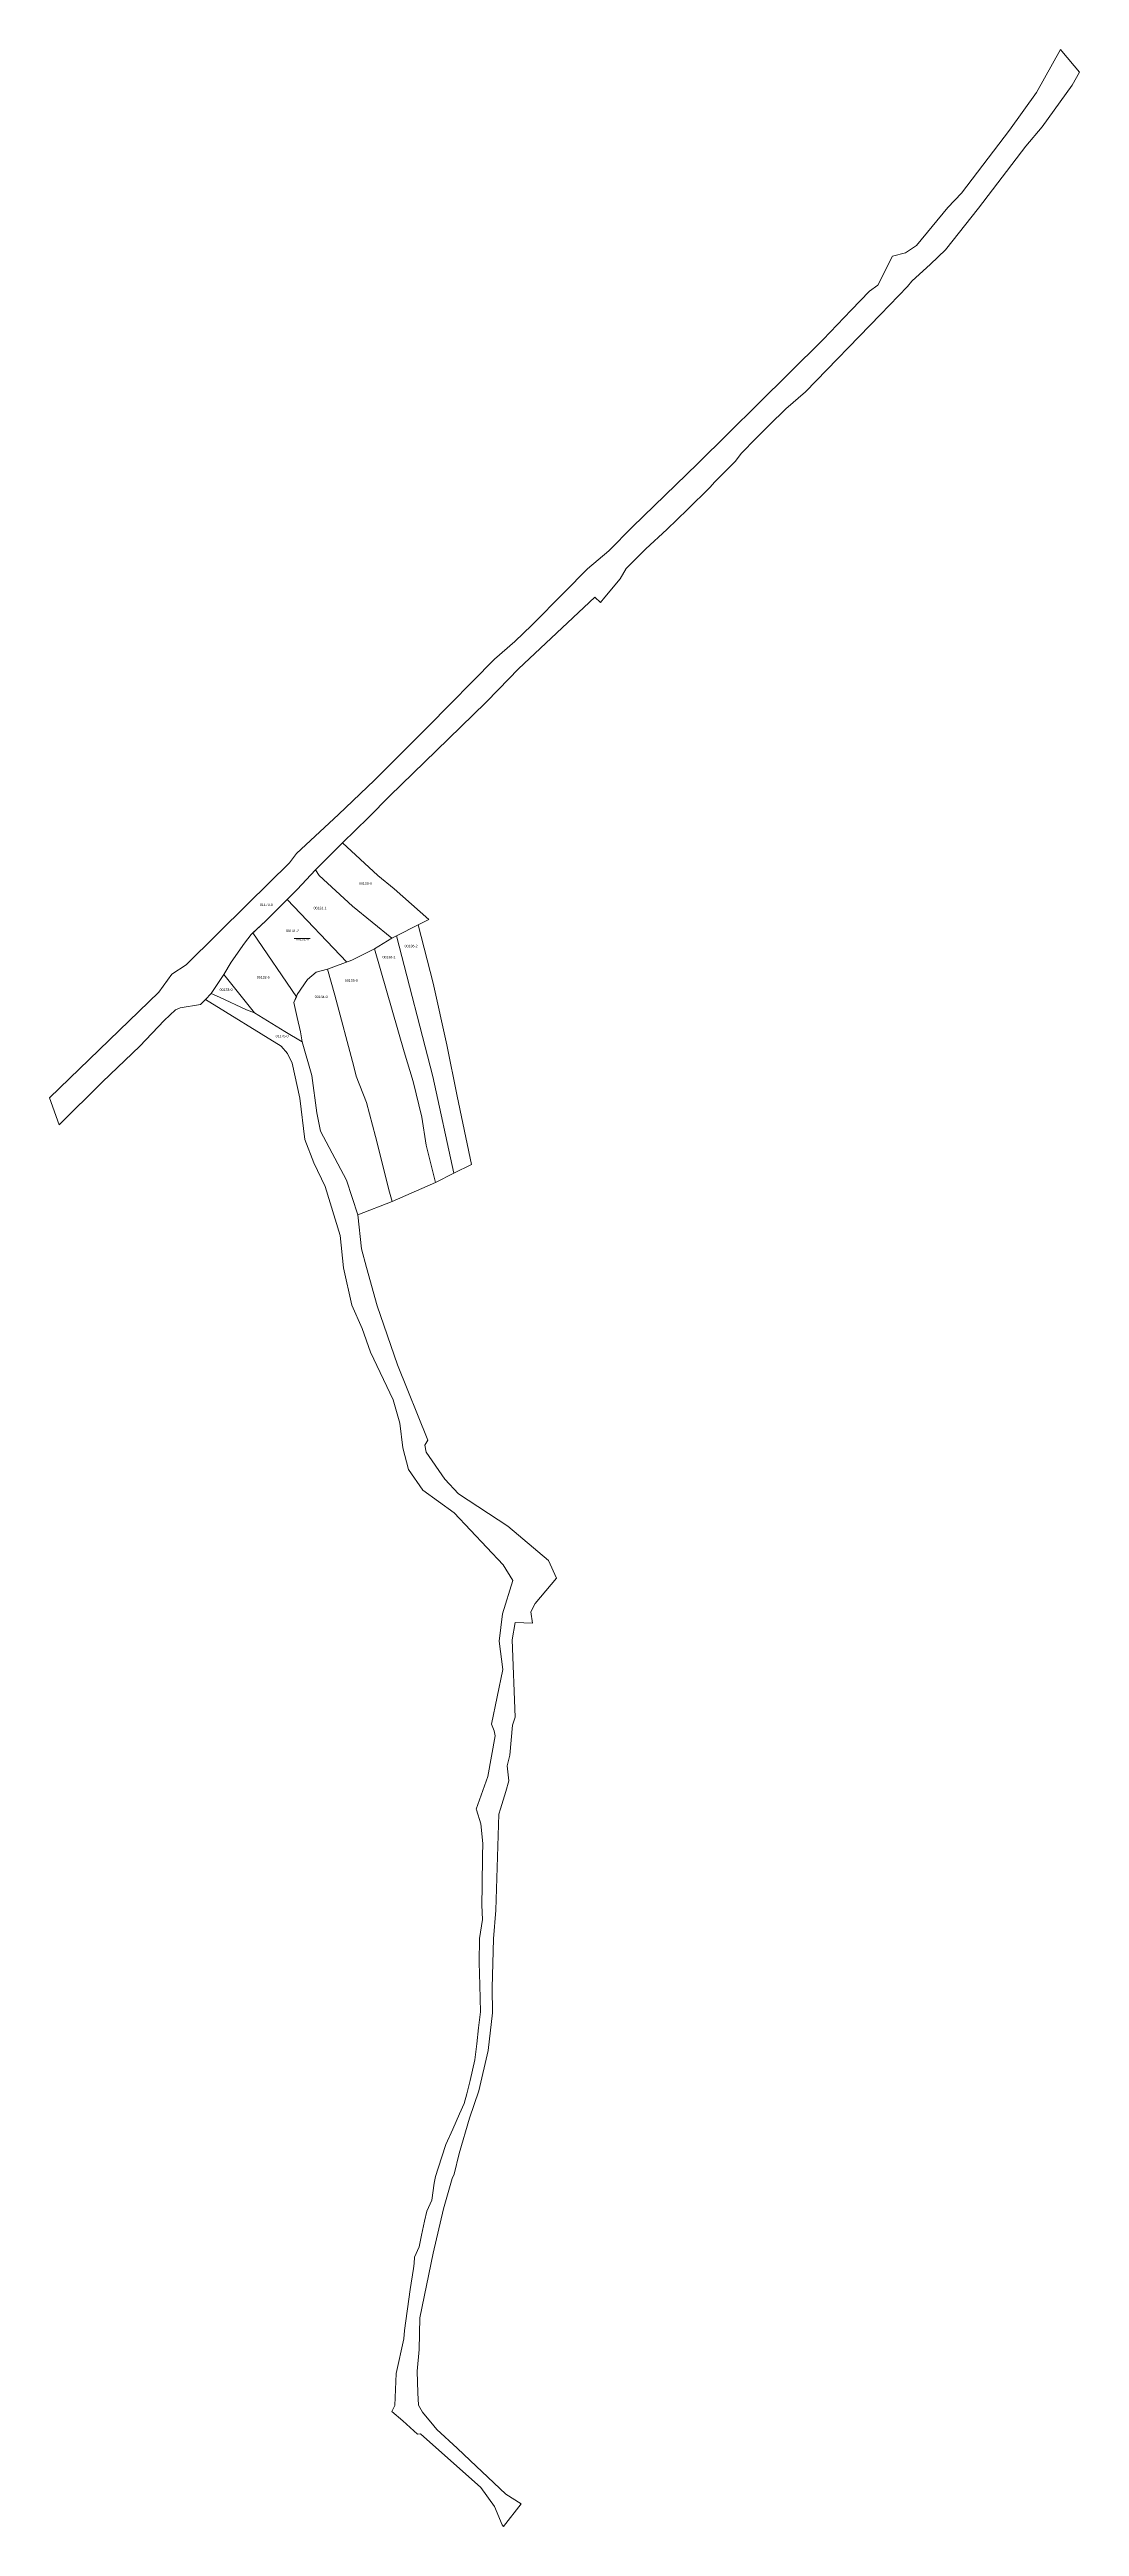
# Model space of a CAD drawing. Header units: metres. Extents: x 7511507 to 7512325, y 4697548 to 4699515.
import ezdxf

# ---------------------------------------------------------------- set-up
doc = ezdxf.new("R2010")
doc.units = ezdxf.units.M
for name, color, linetype, lineweight in [('Ndarjet', 1, 'Continuous', 0), ('Nr Parceles Baze', 7, 'Continuous', 0), ('Nr-Kojshi', 251, 'Continuous', 0), ('Nr-Ri', 1, 'Continuous', 0), ('Parc-Kojshi', 251, 'Continuous', 0), ('parcela e rregulluar', 7, 'Continuous', 0)]:
    doc.layers.add(name, color=color, linetype=linetype, lineweight=lineweight)
doc.styles.get("Standard").update_dxf_attribs({"font": 'arial.ttf'})

msp = doc.modelspace()

# ---------------------------------------------------------------- linework, layer by layer
at = {"layer": 'Ndarjet', "flags": 128}
for points in [[(7511696.2, 4698840.2), (7511743.4, 4698790.4)], [(7511701.6, 4698809.3), (7511714.3, 4698809.3)]]:
    msp.add_lwpolyline(points, dxfattribs=at)
at = {"layer": 'Parc-Kojshi', "flags": 128}
for points in [[(7511507.5, 4698682.7), (7511594.2, 4698766.7), (7511604.7, 4698780.8), (7511616, 4698788.4), (7511664.9, 4698836.8), (7511698, 4698869.4), (7511703.6, 4698876.8), (7511736.9, 4698907.8), (7511765.5, 4698935), (7511808.1, 4698977.6), (7511860.7, 4699031.1), (7511877, 4699045.2), (7511890.5, 4699058.1), (7511916, 4699084), (7511934.5, 4699102.7), (7511951.4, 4699117.1), (7511970.2, 4699136.1), (7512021.8, 4699186.3), (7512094.8, 4699258.2), (7512121.7, 4699285), (7512143.9, 4699308.3), (7512158.6, 4699323.4), (7512165.1, 4699328.2), (7512176.7, 4699351.1), (7512187.2, 4699353.8), (7512195.7, 4699359.7), (7512220.8, 4699389.8), (7512231.6, 4699401.1), (7512269.7, 4699451.1), (7512291.1, 4699481.2), (7512310.2, 4699515.2), (7512311.3, 4699513.8), (7512325.2, 4699497.1), (7512319.5, 4699486.8), (7512295.6, 4699453.8), (7512282.6, 4699438.5), (7512245.1, 4699389.3), (7512218.9, 4699356), (7512207, 4699344.7), (7512192.1, 4699331.2), (7512188.6, 4699326.9), (7512167.2, 4699304.8), (7512107.8, 4699243.4), (7512092.1, 4699229.8), (7512078.7, 4699217), (7512068.4, 4699206.5), (7512056.7, 4699194.3), (7512052.1, 4699188.2), (7512035.7, 4699172), (7512031.6, 4699167.4), (7512014.1, 4699150), (7511997.7, 4699134.1), (7511980.9, 4699118.8), (7511965.3, 4699103), (7511960.4, 4699094.8), (7511948.3, 4699080.2), (7511945, 4699076.1), (7511940.4, 4699080.3), (7511879.9, 4699023.4), (7511863.9, 4699006.9), (7511853.8, 4698996.6), (7511814.4, 4698958.3), (7511777.7, 4698922.6), (7511760.8, 4698905.2), (7511740.1, 4698885.1), (7511718.7, 4698863.7), (7511704.2, 4698848.2), (7511678.9, 4698822.9), (7511667.6, 4698812.5), (7511662.4, 4698805.4), (7511651.7, 4698790.3), (7511645.9, 4698780.7), (7511635.7, 4698765.5), (7511631.4, 4698760.7), (7511627.4, 4698756.9), (7511611.2, 4698754.2), (7511607.5, 4698752.7), (7511598.4, 4698744), (7511579.1, 4698723.7), (7511549.4, 4698695.4), (7511515, 4698661.3), (7511507.5, 4698682.7)], [(7511740.1, 4698885.1), (7511768.1, 4698859.3), (7511781.2, 4698848.7), (7511808.6, 4698824.4), (7511800.1, 4698820), (7511782.9, 4698811.4), (7511779.2, 4698809.5), (7511747.9, 4698835), (7511721.6, 4698859.3), (7511718.7, 4698863.7), (7511740.1, 4698885.1)], [(7511728.3, 4698785), (7511747.6, 4698791.9), (7511765.5, 4698800.9), (7511789.1, 4698719.1), (7511796.3, 4698695.7), (7511803, 4698667.3), (7511806.6, 4698645.2), (7511814, 4698615.5), (7511779.6, 4698600.3), (7511777.4, 4698607.7), (7511766.4, 4698651.9), (7511759.2, 4698679), (7511751, 4698699.8), (7511749, 4698707.6), (7511734.1, 4698764.2), (7511728.3, 4698785)], [(7511782.9, 4698811.4), (7511811.7, 4698699.6), (7511828.6, 4698622.8), (7511814, 4698615.5), (7511806.6, 4698645.2), (7511803, 4698667.3), (7511796.3, 4698695.7), (7511789.1, 4698719.1), (7511765.5, 4698800.9), (7511779.2, 4698809.5), (7511782.9, 4698811.4)], [(7511828.6, 4698622.8), (7511811.7, 4698699.6), (7511782.9, 4698811.4), (7511800.1, 4698820), (7511812, 4698773.8), (7511822.8, 4698724.7), (7511831.2, 4698684), (7511842.4, 4698629.8), (7511828.6, 4698622.8)], [(7511704.2, 4698764.7), (7511712.4, 4698776.6), (7511719.3, 4698782.6), (7511728.3, 4698785), (7511734.1, 4698764.2), (7511749, 4698707.6), (7511751, 4698699.8), (7511759.2, 4698679), (7511766.4, 4698651.9), (7511777.4, 4698607.7), (7511779.6, 4698600.3), (7511752.3, 4698589.7), (7511743.2, 4698617.4), (7511722.6, 4698656.2), (7511719.8, 4698670.7), (7511715.6, 4698700.4), (7511708, 4698727.2), (7511706.7, 4698735.1), (7511704, 4698746.6), (7511701.5, 4698758.4), (7511704.2, 4698764.7)], [(7511670.2, 4698750.1), (7511694.2, 4698735.3), (7511708, 4698727.2), (7511715.6, 4698700.4), (7511719.8, 4698670.7), (7511722.6, 4698656.2), (7511743.2, 4698617.4), (7511752.3, 4698589.7), (7511755.1, 4698562.9), (7511759.2, 4698547.9), (7511767.7, 4698517.6), (7511783.7, 4698470.6), (7511807.9, 4698410.9), (7511805.5, 4698406.8), (7511806.6, 4698401.4), (7511821.3, 4698379.9), (7511832.2, 4698368.2), (7511871.4, 4698342.6), (7511903.5, 4698315.3), (7511910, 4698301.2), (7511893, 4698281.2), (7511889.5, 4698274.5), (7511890.8, 4698265.5), (7511877.2, 4698266), (7511874.7, 4698252.3), (7511877.1, 4698190.9), (7511875, 4698184.4), (7511872.8, 4698160.8), (7511870.9, 4698152.1), (7511872.2, 4698140.2), (7511869.7, 4698131.7), (7511865.6, 4698118.1), (7511864.2, 4698113.8), (7511861.9, 4698037.5), (7511860, 4698014.8), (7511858.8, 4697975.9), (7511859.1, 4697956), (7511855.6, 4697926.2), (7511848.3, 4697894.1), (7511840.9, 4697872.4), (7511832.6, 4697844.4), (7511828.7, 4697828), (7511827.1, 4697824.4), (7511820.2, 4697800.5), (7511812, 4697765.1), (7511801.6, 4697713.8), (7511800.9, 4697688.6), (7511799.3, 4697671.5), (7511799.9, 4697654.2), (7511800.3, 4697644.6), (7511803.5, 4697638.8), (7511812.5, 4697628.1), (7511815, 4697625.1), (7511831, 4697610.2), (7511841.5, 4697600.4), (7511860.2, 4697582.9), (7511869.8, 4697573.9), (7511881.9, 4697566.1), (7511867.9, 4697548.1), (7511866.9, 4697549.5), (7511860.8, 4697564.1), (7511850, 4697579.2), (7511802.1, 4697621.7), (7511799.7, 4697621.5), (7511787.9, 4697632), (7511779.2, 4697639.4), (7511781.5, 4697644.1), (7511782.8, 4697669.5), (7511788.8, 4697697.2), (7511789.2, 4697703.7), (7511793.9, 4697736.4), (7511796.4, 4697753), (7511797, 4697757), (7511797.3, 4697762), (7511800.9, 4697770.3), (7511802.8, 4697779.6), (7511805.3, 4697790.7), (7511807.1, 4697798.5), (7511811.1, 4697807.2), (7511812.9, 4697820.9), (7511814, 4697826.1), (7511815.9, 4697832.8), (7511822.1, 4697851.5), (7511827.6, 4697863.7), (7511833.1, 4697875.8), (7511836.7, 4697884.1), (7511838.8, 4697891.7), (7511841.5, 4697902.2), (7511845.2, 4697918.6), (7511846.6, 4697931.4), (7511848.1, 4697944.2), (7511849.6, 4697956.9), (7511849.2, 4697977.9), (7511848.7, 4697995.9), (7511848.9, 4698015), (7511851.1, 4698030.1), (7511850.8, 4698041.5), (7511850.9, 4698057.2), (7511851.1, 4698080.7), (7511851.4, 4698090.4), (7511849.8, 4698106.1), (7511846.4, 4698117.2), (7511846.3, 4698117.8), (7511855.5, 4698143.7), (7511861.2, 4698176.1), (7511860.6, 4698179.9), (7511858.4, 4698185.2), (7511867.3, 4698228.8), (7511864.5, 4698251.2), (7511867.1, 4698272.8), (7511875.4, 4698299.5), (7511867.6, 4698311.8), (7511828.7, 4698353), (7511803.9, 4698371), (7511792.6, 4698387.6), (7511788.1, 4698404.7), (7511785.7, 4698424.3), (7511780.2, 4698442.9), (7511762.2, 4698480.8), (7511755.7, 4698499.4), (7511747.5, 4698518.1), (7511740.9, 4698547.8), (7511738.3, 4698573.3), (7511726.4, 4698612.4), (7511717.2, 4698631.2), (7511710.1, 4698649.5), (7511706.3, 4698682.5), (7511700.1, 4698710.3), (7511696.4, 4698718), (7511691.3, 4698723.6), (7511631.4, 4698760.7), (7511635.7, 4698765.5), (7511642.5, 4698762.7), (7511663.8, 4698752.5), (7511670.2, 4698750.1)]]:
    msp.add_lwpolyline(points, dxfattribs=at)
at = {"layer": 'parcela e rregulluar', "flags": 128}
for points in [[(7511747.9, 4698835), (7511721.6, 4698859.3), (7511718.7, 4698863.7), (7511704.2, 4698848.2), (7511678.9, 4698822.9), (7511669, 4698813.8), (7511703.5, 4698763), (7511704.2, 4698764.7), (7511712.4, 4698776.6), (7511719.3, 4698782.6), (7511728.3, 4698785), (7511747.6, 4698791.9), (7511765.5, 4698800.9), (7511779.2, 4698809.5)], [(7511669, 4698813.8), (7511667.6, 4698812.5), (7511662.4, 4698805.4), (7511651.7, 4698790.3), (7511645.9, 4698780.7), (7511670.2, 4698750.1), (7511694.2, 4698735.3), (7511708, 4698727.2), (7511706.7, 4698735.1), (7511704, 4698746.6), (7511701.5, 4698758.4), (7511703.5, 4698763)]]:
    msp.add_lwpolyline(points, close=True, dxfattribs=at)

# ---------------------------------------------------------------- texts
at = {"layer": 'Nr Parceles Baze'}
for s, p in [('00131-0', (7511703.1, 4698807.7)), ('00132-0', (7511672, 4698777.4))]:
    msp.add_text(s, height=2, dxfattribs=at).set_placement(p)
at = {"layer": 'Nr-Kojshi'}
for s, p in [('00130-0', (7511753.1, 4698851.9)), ('01173-0', (7511674.5, 4698835)), ('00136-2', (7511789.4, 4698802.2)), ('00136-1', (7511771.8, 4698793.4)), ('00133-0', (7511642.5, 4698767.6)), ('00134-0', (7511718, 4698761.9)), ('00135-0', (7511741.9, 4698774.8)), ('01175-0', (7511687, 4698730.7))]:
    msp.add_text(s, height=2, dxfattribs=at).set_placement(p)
at = {"layer": 'Nr-Ri'}
for s, p in [('00131-1', (7511717.1, 4698832.4)), ('00131-2', (7511695.2, 4698814.3))]:
    msp.add_text(s, height=2, dxfattribs=at).set_placement(p)

doc.saveas('drawing.dxf')
